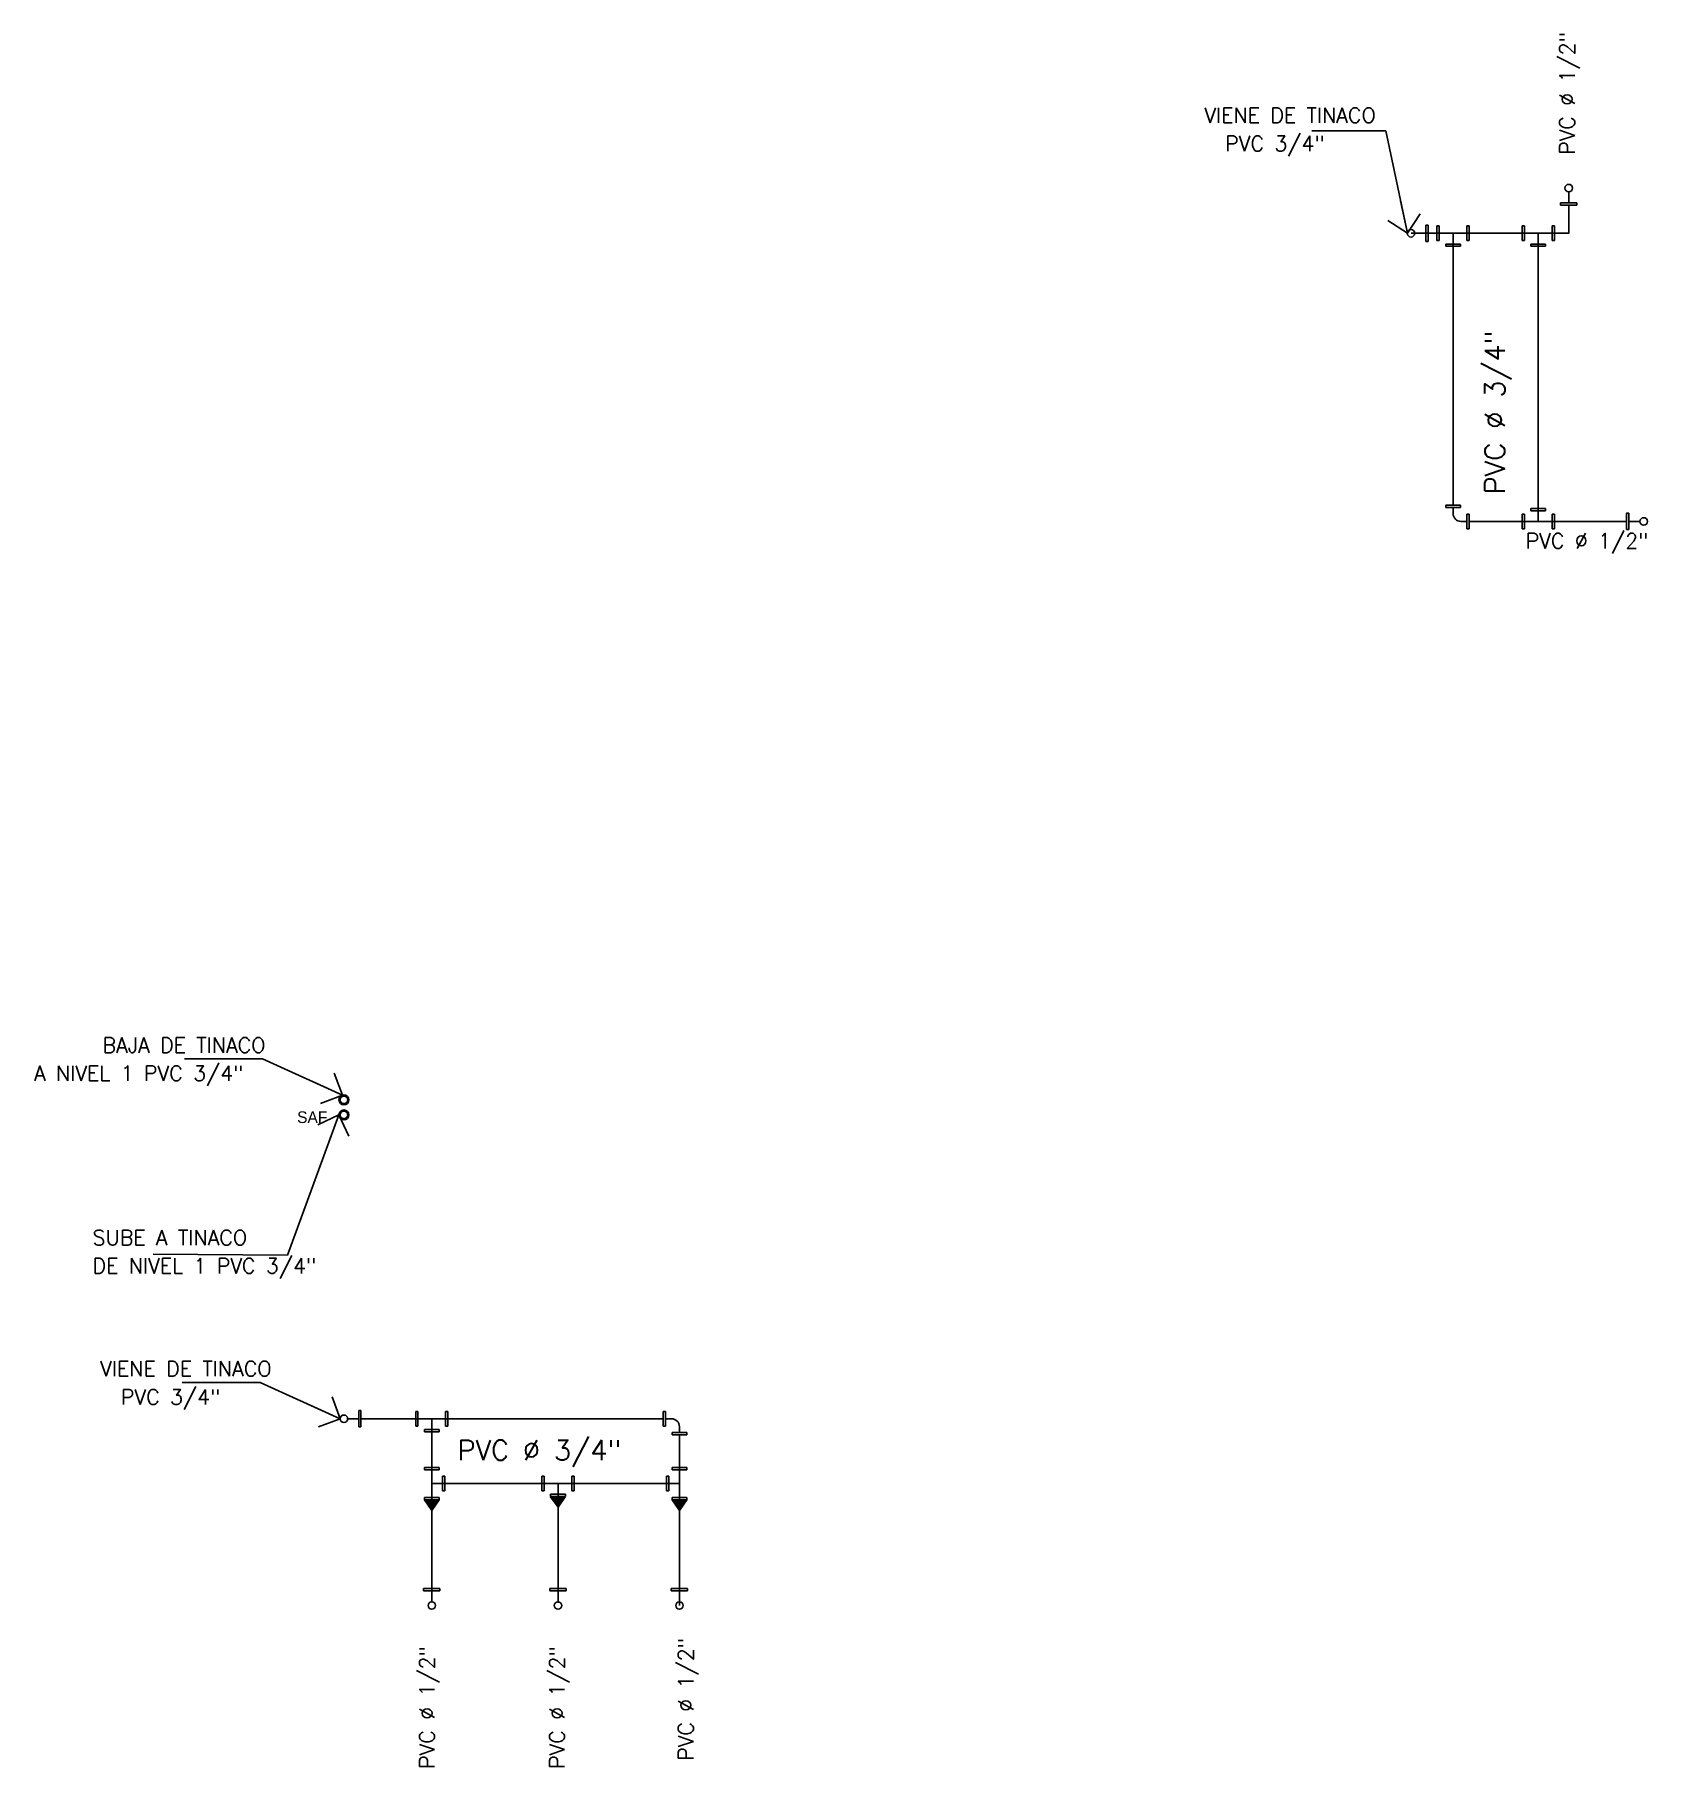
# Model space of a CAD drawing. Header units: inches. Extents: x -9 to 337, y -247 to 209.
# Drawn here: x 55.12 to 64.87, y -142.86 to -132.39 of the extents above; entities that cross this region are included whole.
import ezdxf

# ---------------------------------------------------------------- set-up
doc = ezdxf.new("R2010")
doc.units = ezdxf.units.IN
doc.header["$MEASUREMENT"] = 0
for name, color, linetype in [('agua', 4, 'Continuous'), ('NEJES', 12, 'Continuous'), ('Textos', 2, 'Continuous')]:
    doc.layers.add(name, color=color, linetype=linetype)
doc.styles.add('MONOTXT4', font='monotxt4.shx')
doc.styles.add('NT_75', font='romans.shx', dxfattribs={"height": 0.152})
doc.styles.add('STYLE1', font='txt')
doc.dimstyles.new('E100', dxfattribs={"dimtxt": 0.15, "dimasz": 0.2, "dimexe": 0.15, "dimexo": 0.02, "dimgap": 0.09, "dimtad": 1, "dimzin": 0, "dimdsep": 46, "dimtxsty": 'MONOTXT4', "dimblk": 'DOTSMALL', "dimcen": 0.01, "dimdle": 0.15, "dimclrd": 1, "dimclre": 1, "dimclrt": 2, "dimadec": 0, "dimazin": 0, "dimtfac": 1, "dimtofl": 0, "dimtmove": 1, "dimatfit": 1, "dimldrblk": 'OPEN90', "dimfxl": 1, "dimtolj": 1, "dimtzin": 0, "dimarcsym": 0})

msp = doc.modelspace()

# ---------------------------------------------------------------- texts
at = {"layer": 'agua', "color": 3, "style": 'NT_75'}
for s, height, p in [('PVC %%C 1/2"', 0.0912, (64.426, -133.113)), ('PVC %%C 3/4"', 0.1216, (64.004, -135.165)), ('PVC %%C 1/2"', 0.0912, (57.535, -142.871)), ('PVC %%C 1/2"', 0.0912, (58.321, -142.871)), ('PVC %%C 1/2"', 0.0912, (59.099, -142.822))]:
    msp.add_text(s, height=height, rotation=90, dxfattribs=at).set_placement(p)
for s, height, p in [('VIENE DE TINACO', 0.0912, (62.188, -132.919)), ('PVC 3/4"', 0.0912, (62.314, -133.09)), ('PVC %%C 1/2"', 0.0912, (64.13, -135.492)), ('BAJA DE TINACO', 0.0912, (55.528, -138.541)), ('A NIVEL 1 PVC 3/4"', 0.0912, (55.114, -138.711)), ('SUBE A TINACO', 0.0912, (55.468, -139.704)), ('DE NIVEL 1 PVC 3/4"', 0.0912, (55.468, -139.875)), ('VIENE DE TINACO', 0.0912, (55.514, -140.497)), ('PVC 3/4"', 0.0912, (55.639, -140.668)), ('PVC %%C 3/4"', 0.1216, (57.673, -141.005))]:
    msp.add_text(s, height=height, dxfattribs=at).set_placement(p)
at = {"layer": 'Textos', "color": 2, "style": 'STYLE1'}
msp.add_text('SAF', height=0.0703, dxfattribs=at).set_placement((56.704, -138.966))

# ---------------------------------------------------------------- blocks, each defined once
blk = doc.blocks.new('codov75')
at = {"color": 1}
for p, q in [((0, 0.124), (0, -0.124)), ((0.034, 0.124), (0, 0.124)), ((0.034, -0.124), (0.034, 0.124)), ((0.034, 0), (0.201, 0)), ((0, -0.124), (0.034, -0.124))]:
    blk.add_line(p, q, dxfattribs=at)
at = {"color": 2}
blk.add_circle((0.258, 0), 0.0565, dxfattribs=at)
blk = doc.blocks.new('teeh75')
at = {"color": 3}
for p, q in [((-0.209, 0.111), (-0.243, 0.111)), ((-0.243, 0.111), (-0.243, -0.111)), ((-0.209, -0.111), (-0.209, 0.111)), ((-0.209, 0), (0.209, 0)), ((-0.111, 0.197), (-0.111, 0.162)), ((0.111, 0.197), (-0.111, 0.197)), ((-0.111, 0.162), (0.111, 0.162)), ((0, 0), (0, 0.162)), ((0.111, 0.162), (0.111, 0.197)), ((0.209, -0.111), (0.209, 0.111)), ((0.209, 0.111), (0.243, 0.111)), ((0.243, 0.111), (0.243, -0.111)), ((-0.243, -0.111), (-0.209, -0.111)), ((0.243, -0.111), (0.209, -0.111))]:
    blk.add_line(p, q, dxfattribs=at)
blk = doc.blocks.new('_DotSmall')
at = {"color": 0, "linetype": 'ByBlock', "const_width": 0.5}
blk.add_lwpolyline([(-0.0625, 0, 1), (0.0625, 0, 1)], format="xyb", close=True, dxfattribs=at)
blk = doc.blocks.new('_Open90')
at = {"color": 0, "linetype": 'ByBlock', "lineweight": -2}
for p, q in [((0, 0), (-1, 0)), ((-0.5, 0.5), (0, 0)), ((0, 0), (-0.5, -0.5))]:
    blk.add_line(p, q, dxfattribs=at)
blk = doc.blocks.new('CODO')
at = {"color": 3}
for p, q in [((0.167, 0), (0.097, 0)), ((0.167, -0.088), (0.167, 0.088)), ((0.167, 0.088), (0.195, 0.088)), ((0.195, 0.088), (0.195, -0.088)), ((-0.088, -0.167), (0.088, -0.167)), ((0.088, -0.195), (-0.088, -0.195)), ((0, -0.167), (0, -0.097)), ((0.088, -0.167), (0.088, -0.195)), ((0.195, -0.088), (0.167, -0.088))]:
    blk.add_line(p, q, dxfattribs=at)
at = {"color": 3, "linetype": 'ByBlock'}
blk.add_line((-0.088, -0.167), (-0.088, -0.195), dxfattribs=at)
at = {"color": 3}
blk.add_arc((0.097, -0.097), 0.0972, 89.9963, 179.9963, dxfattribs=at)

# ---------------------------------------------------------------- hatches: boundary and pattern name
h = msp.add_hatch(color=2)
h.dxf.hatch_style = 1
h.paths.add_polyline_path([(58.325, -141.225), (58.281, -141.289), (58.236, -141.225)])
h = msp.add_hatch(color=2)
h.dxf.hatch_style = 1
h.paths.add_polyline_path([(57.563, -141.244), (57.518, -141.308), (57.474, -141.244)])
h = msp.add_hatch(color=2)
h.dxf.hatch_style = 1
h.paths.add_polyline_path([(59.059, -141.244), (59.015, -141.308), (58.971, -141.244)])
at = {"layer": 'NEJES'}
h = msp.add_hatch(color=2, dxfattribs=at)
h.paths.add_polyline_path([(56.957, -138.826), (56.969, -138.826, -1), (57.005, -138.826), (57.017, -138.826, 1)])
h.paths.add_polyline_path([(57.017, -138.826), (57.005, -138.826, -0.414214), (56.987, -138.844), (56.987, -138.856, 0.414214)])
h.paths.add_polyline_path([(56.987, -138.844, -0.414214), (56.969, -138.826), (56.957, -138.826, 0.414214), (56.987, -138.856)])
h = msp.add_hatch(color=2, dxfattribs=at)
h.paths.add_polyline_path([(56.957, -138.917), (56.969, -138.917, -1), (57.005, -138.917), (57.017, -138.917, 1)])
h.paths.add_polyline_path([(57.017, -138.917), (57.005, -138.917, -0.414214), (56.987, -138.935), (56.987, -138.947, 0.414214)])
h.paths.add_polyline_path([(56.987, -138.935, -0.414214), (56.969, -138.917), (56.957, -138.917, 0.414214), (56.987, -138.947)])

# ---------------------------------------------------------------- linework, layer by layer
at = {"color": 4}
for points in [[(64.206, -133.587), (64.39, -133.587), (64.39, -133.417)], [(64.206, -135.329), (64.74, -135.329)], [(57.518, -141.146), (57.518, -141.858)], [(58.281, -141.146), (58.281, -141.866)], [(59.015, -141.146), (59.015, -141.883)]]:
    msp.add_lwpolyline(points, dxfattribs=at)
at = {"color": 5}
for points in [[(63.691, -133.587), (63.437, -133.587)], [(63.691, -135.232), (63.691, -133.587), (64.206, -133.587), (64.206, -135.329), (63.788, -135.329)], [(57.09, -140.754), (58.918, -140.754)], [(59.015, -140.851), (59.015, -141.146), (57.518, -141.146), (57.518, -140.754)]]:
    msp.add_lwpolyline(points, dxfattribs=at)
at = {"color": 2}
for points in [[(58.325, -141.225), (58.281, -141.289), (58.236, -141.225), (58.325, -141.225)], [(57.563, -141.244), (57.518, -141.308), (57.474, -141.244), (57.563, -141.244)], [(59.059, -141.244), (59.015, -141.308), (58.971, -141.244), (59.059, -141.244)]]:
    msp.add_lwpolyline(points, dxfattribs=at)
at = {"layer": 'NEJES', "color": 2}
for centre in [(56.987, -138.826), (56.987, -138.917)]:
    msp.add_circle(centre, 0.03, dxfattribs=at)

# ---------------------------------------------------------------- block references
at = {"color": 3, "xscale": -0.5, "yscale": 0.5, "zscale": 0.5, "rotation": 180}
msp.add_blockref('CODO', (63.691, -135.329), dxfattribs=at)
at = {"color": 3, "xscale": -0.5, "yscale": 0.5, "zscale": 0.5}
msp.add_blockref('CODO', (59.015, -140.754), dxfattribs=at)
at = {"layer": 'agua', "color": 4, "linetype": 'Continuous'}
for name, p, xscale, yscale, zscale, rotation in [('codov75', (64.39, -133.417), -0.3999999999996362, 0.3999999999996362, 0.3999999999996362, 270), ('teeh75', (63.691, -133.587), 0.3999999999941792, 0.3999999999941792, 0.3999999999941792, 179.9886782846716), ('teeh75', (64.206, -133.587), 0.3999999999941792, 0.3999999999941792, 0.3999999999941792, 179.9886782846716), ('teeh75', (64.206, -135.329), 0.3999999999941792, 0.3999999999941792, 0.3999999999941792, 359.9886782846716), ('codov75', (64.74, -135.329), -0.3999999999996362, 0.3999999999996362, 0.3999999999996362, 180), ('teeh75', (57.518, -140.754), 0.3999999999941792, 0.3999999999941792, 0.3999999999941792, 179.9886782846716), ('teeh75', (57.518, -141.146), -0.3999999999941792, 0.3999999999941792, 0.3999999999941792, 270.0113217153284), ('teeh75', (58.281, -141.146), 0.3999999999941792, 0.3999999999941792, 0.3999999999941792, 179.9886782846716), ('teeh75', (59.015, -141.146), 0.3999999999941792, 0.3999999999941792, 0.3999999999941792, 89.98867828467155), ('codov75', (57.518, -141.78), -0.3999999999996362, 0.3999999999996362, 0.3999999999996362, 90), ('codov75', (58.281, -141.78), -0.3999999999996362, 0.3999999999996362, 0.3999999999996362, 90), ('codov75', (59.015, -141.78), -0.3999999999996362, 0.3999999999996362, 0.3999999999996362, 90)]:
    msp.add_blockref(name, p, dxfattribs=dict(at, xscale=xscale, yscale=yscale, zscale=zscale, rotation=rotation))
at = {"layer": 'agua', "color": 4, "linetype": 'Continuous', "xscale": -0.3999999999996362, "yscale": 0.3999999999996362, "zscale": 0.3999999999996362}
for p in [(63.54, -133.587), (57.09, -140.754)]:
    msp.add_blockref('codov75', p, dxfattribs=at)

msp.set_redraw_order([(e.dxf.handle, doc.entitydb.next_handle()) for e in msp.query("TEXT MTEXT ATTDEF DIMENSION ARC_DIMENSION")])  # texts and dimensions are drawn at this point

# ---------------------------------------------------------------- leaders
for points in [[(63.415, -133.587), (63.285, -132.968), (62.838, -132.968)], [(56.978, -138.798), (56.494, -138.577), (56.023, -138.577)], [(56.957, -138.917), (56.645, -139.764), (55.833, -139.759)], [(56.965, -140.754), (56.48, -140.534), (56.01, -140.534)]]:
    msp.add_leader(points, dimstyle='E100', override={"dimgap": 0.01, "dimtad": 0})

doc.saveas('drawing.dxf')
